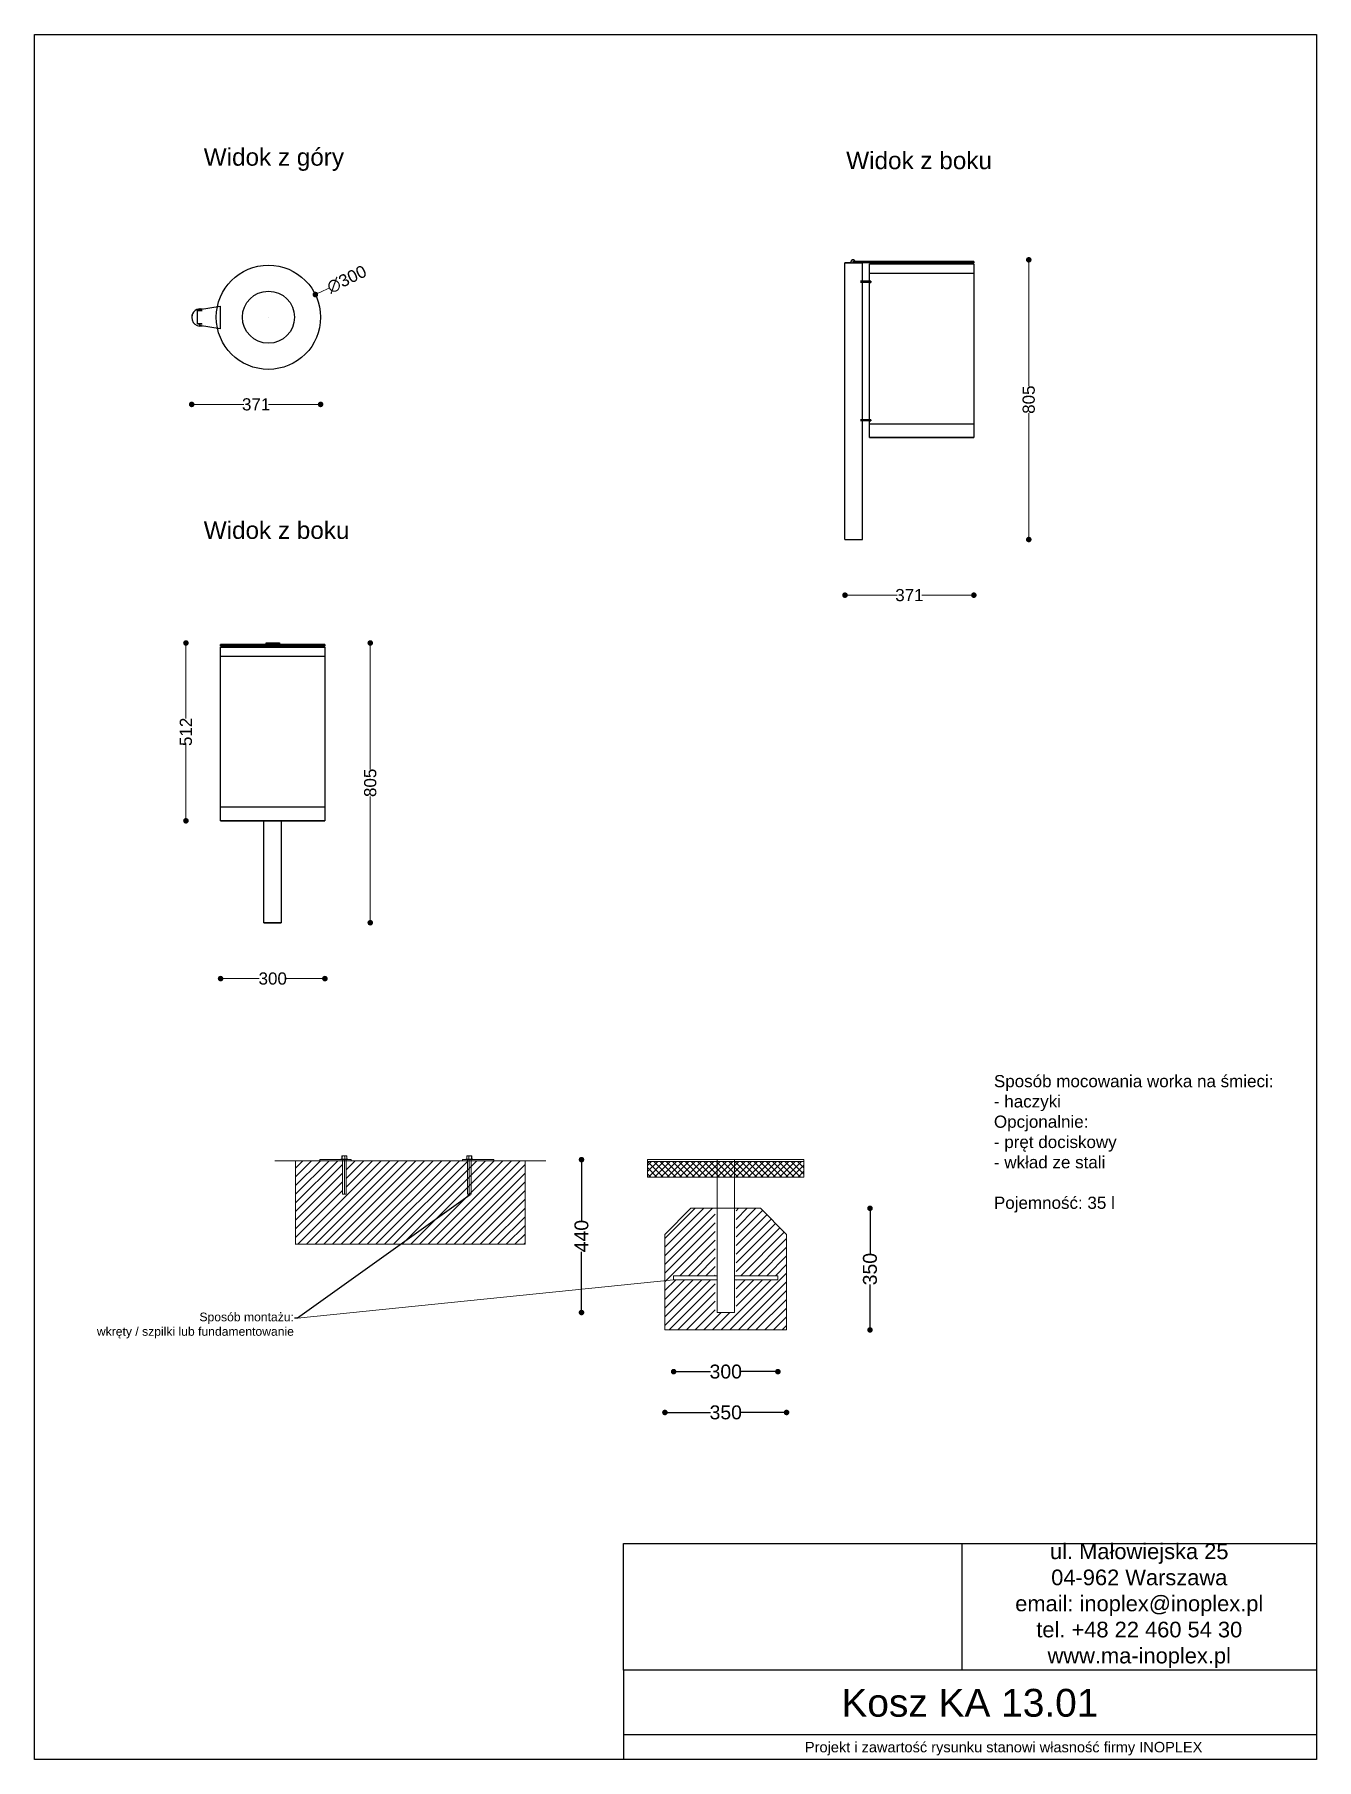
# Model space of a CAD drawing. Header units: millimetres. Extents: x 9731 to 13419, y 15947 to 20910.
import ezdxf
from ezdxf import colors
from ezdxf.entities.mleader import LeaderData, LeaderLine
from ezdxf.math import Vec2, Vec3

# ---------------------------------------------------------------- set-up
doc = ezdxf.new("R2010")
doc.units = ezdxf.units.MM
doc.header["$LTSCALE"] = 3
doc.layers.add('DomyÅ›lny', color=7, linetype='Continuous')
doc.layers.add('Krawędzie widoczneARTUR', color=7, linetype='Continuous', lineweight=50)
doc.layers.add('stal', color=7, linetype='Continuous', lineweight=20)
doc.styles.get("Standard").update_dxf_attribs({"font": 'arial.ttf'})
doc.dimstyles.new('MATEUSZ', dxfattribs={"dimtxt": 35, "dimasz": 16, "dimexe": 0.18, "dimexo": 0.0625, "dimgap": 0.09, "dimtad": 0, "dimdec": 0, "dimdsep": 46, "dimtxsty": 'Standard', "dimblk": 'DOT', "dimcen": 0.09, "dimse1": 1, "dimse2": 1, "dimadec": 0, "dimazin": 0, "dimtfac": 1, "dimtdec": 0, "dimtofl": 0, "dimtmove": 0, "dimatfit": 3, "dimfxl": 1, "dimtolj": 1, "dimtzin": 0, "dimlwd": 9, "dimlwe": 9, "dimarcsym": 0})
doc.dimstyles.get("Standard").update_dxf_attribs({"dimtxt": 0.18, "dimasz": 0.18, "dimexe": 0.18, "dimexo": 0.0625, "dimgap": 0.09, "dimtad": 0, "dimtih": 1, "dimtoh": 1, "dimdec": 4, "dimzin": 0, "dimdsep": 46, "dimtxsty": 'Standard', "dimcen": 0.09, "dimadec": 0, "dimazin": 0, "dimtfac": 1, "dimtdec": 4, "dimtofl": 0, "dimtmove": 0, "dimatfit": 3, "dimfxl": 1, "dimtolj": 1, "dimtzin": 0, "dimarcsym": 0})
picture_1 = doc.add_image_def('image1.png', size_in_pixel=(179, 67))

msp = doc.modelspace()

# ---------------------------------------------------------------- texts
for s, width, gutter_width, heights, insert, char_height, attachment_point in [('Widok z góry', 1167.306, 1, [0], (10217.8, 20583), 50, 1), ('Widok z boku', 1056.226, 1, [0], (12066.2, 20573), 50, 1), ('Widok z boku', 1056.226, 1, [0], (10217.8, 19509.1), 50, 1), ('Sposób mocowania worka na śmieci:\\P- haczyki\\POpcjonalnie:\\P- pręt dociskowy\\P- wkład ze stali\\P\\PPojemność: 35 l', 835.141, 1, [0], (12491.1, 17916.2), 35, 1), ('ul. Małowiejska 25\\P04-962 Warszawa\\Pemail: inoplex@inoplex.pl\\Ptel. +48 22 460 54 30\\Pwww.ma-inoplex.pl', 1019.877, 1, [432.7], (12909.2, 16388.8), 45, 5), ('Kosz KA 13.01', 1993.625, 1, [0], (12422, 16109.2), 80, 5), ('Projekt i zawartość rysunku stanowi własność firmy INOPLEX ', 1800.088, 12.5, [70.5], (12519.1, 15977.7), 30, 5)]:
    msp.add_mtext_dynamic_manual_height_columns(s, width=width, gutter_width=gutter_width, heights=heights, dxfattribs=dict(insert=insert, char_height=char_height, attachment_point=attachment_point))

# ---------------------------------------------------------------- blocks, each defined once
blk = doc.blocks.new('_Dot')
at = {"color": 0, "linetype": 'ByBlock', "lineweight": -2}
blk.add_line((-0.5, 0), (-1, 0), dxfattribs=at)
at = {"color": 0, "linetype": 'ByBlock', "const_width": 0.5}
blk.add_lwpolyline([(-0.25, 0, 1), (0.25, 0, 1)], format="xyb", close=True, dxfattribs=at)
blk = doc.blocks.new('*D12')
at = {"color": 0, "lineweight": -2, "transparency": 16777216}
for p, q in [((11560.6, 16945.2), (11675.4, 16945.2)), ((11878.6, 16945.2), (11763.8, 16945.2))]:
    blk.add_line(p, q, dxfattribs=at)
at = {"layer": 'Defpoints', "color": 0, "transparency": 16777216}
for p in [(11544.6, 17182.7), (11894.6, 17182.7), (11894.6, 16945.2)]:
    blk.add_point(p, dxfattribs=at)
at = {"color": 0, "lineweight": -2, "transparency": 16777216, "xscale": 16, "yscale": 16, "zscale": 16, "rotation": 180}
blk.add_blockref('_Dot', (11544.6, 16945.2), dxfattribs=at)
at = {"color": 0, "lineweight": -2, "transparency": 16777216, "xscale": 16, "yscale": 16, "zscale": 16}
blk.add_blockref('_Dot', (11894.6, 16945.2), dxfattribs=at)
at = {"color": 0, "lineweight": 15, "transparency": 16777216, "insert": (11719.6, 16945.2), "char_height": 40, "attachment_point": 5}
blk.add_mtext('\\A1;350', dxfattribs=at)
blk = doc.blocks.new('*D13')
at = {"color": 0, "lineweight": -2, "transparency": 16777216}
for p, q in [((12134.6, 17516.7), (12134.6, 17401.9)), ((12134.6, 17198.7), (12134.6, 17313.5))]:
    blk.add_line(p, q, dxfattribs=at)
at = {"layer": 'Defpoints', "color": 0, "transparency": 16777216}
for p in [(12134.6, 17532.7), (12134.6, 17532.7), (11894.6, 17182.7)]:
    blk.add_point(p, dxfattribs=at)
at = {"color": 0, "lineweight": -2, "transparency": 16777216, "xscale": 16, "yscale": 16, "zscale": 16}
for p, rotation in [((12134.6, 17532.7), 90), ((12134.6, 17182.7), 270)]:
    blk.add_blockref('_Dot', p, dxfattribs=dict(at, rotation=rotation))
at = {"color": 0, "lineweight": 15, "transparency": 16777216, "insert": (12134.6, 17357.7), "char_height": 40, "attachment_point": 5, "rotation": 90}
blk.add_mtext('\\A1;350', dxfattribs=at)
blk = doc.blocks.new('*D14')
at = {"color": 0, "lineweight": -2, "transparency": 16777216}
for p, q in [((11585.6, 17062.7), (11675.4, 17062.7)), ((11853.6, 17062.7), (11763.8, 17062.7))]:
    blk.add_line(p, q, dxfattribs=at)
at = {"layer": 'Defpoints', "color": 0, "transparency": 16777216}
for p in [(11569.6, 17338.7), (11869.6, 17338.7), (11869.6, 17062.7)]:
    blk.add_point(p, dxfattribs=at)
at = {"color": 0, "lineweight": -2, "transparency": 16777216, "xscale": 16, "yscale": 16, "zscale": 16, "rotation": 180}
blk.add_blockref('_Dot', (11569.6, 17062.7), dxfattribs=at)
at = {"color": 0, "lineweight": -2, "transparency": 16777216, "xscale": 16, "yscale": 16, "zscale": 16}
blk.add_blockref('_Dot', (11869.6, 17062.7), dxfattribs=at)
at = {"color": 0, "lineweight": 15, "transparency": 16777216, "insert": (11719.6, 17062.7), "char_height": 40, "attachment_point": 5}
blk.add_mtext('\\A1;300', dxfattribs=at)
blk = doc.blocks.new('*D15')
at = {"color": 0, "lineweight": -2, "transparency": 16777216}
for p, q in [((11304.6, 17656.7), (11304.6, 17497.7)), ((11304.6, 17248.7), (11304.6, 17407.7))]:
    blk.add_line(p, q, dxfattribs=at)
at = {"layer": 'Defpoints', "color": 0, "transparency": 16777216}
for p in [(11744.6, 17672.7), (11304.6, 17232.7), (11742.1, 17232.7)]:
    blk.add_point(p, dxfattribs=at)
at = {"color": 0, "lineweight": -2, "transparency": 16777216, "xscale": 16, "yscale": 16, "zscale": 16}
for p, rotation in [((11304.6, 17672.7), 90), ((11304.6, 17232.7), 270)]:
    blk.add_blockref('_Dot', p, dxfattribs=dict(at, rotation=rotation))
at = {"color": 0, "lineweight": 15, "transparency": 16777216, "insert": (11304.6, 17452.7), "char_height": 40, "attachment_point": 5, "rotation": 90}
blk.add_mtext('\\A1;440', dxfattribs=at)
blk = doc.blocks.new('*D30')
at = {"color": 0, "lineweight": 9, "transparency": 16777216}
for p, q in [((10199.2, 19846), (10333.2, 19846)), ((10538, 19846), (10403.9, 19846))]:
    blk.add_line(p, q, dxfattribs=at)
at = {"layer": 'Defpoints', "color": 0, "transparency": 16777216}
for p in [(10183.2, 20096.1), (10554, 20096.1), (10554, 19846)]:
    blk.add_point(p, dxfattribs=at)
at = {"color": 0, "lineweight": 9, "transparency": 16777216, "xscale": 16, "yscale": 16, "zscale": 16, "rotation": 180}
blk.add_blockref('_Dot', (10183.2, 19846), dxfattribs=at)
at = {"color": 0, "lineweight": 9, "transparency": 16777216, "xscale": 16, "yscale": 16, "zscale": 16}
blk.add_blockref('_Dot', (10554, 19846), dxfattribs=at)
at = {"color": 0, "transparency": 16777216, "insert": (10368.6, 19846), "char_height": 35, "attachment_point": 5}
blk.add_mtext('\\A1;371', dxfattribs=at)
blk = doc.blocks.new('*D31')
at = {"color": 0, "lineweight": 9, "transparency": 16777216}
for p, q in [((12078.6, 19297.1), (12212.6, 19297.1)), ((12417.4, 19297.1), (12283.3, 19297.1))]:
    blk.add_line(p, q, dxfattribs=at)
at = {"layer": 'Defpoints', "color": 0, "transparency": 16777216}
for p in [(12433.4, 19750.5), (12062.6, 19457.2), (12433.4, 19297.1)]:
    blk.add_point(p, dxfattribs=at)
at = {"color": 0, "lineweight": 9, "transparency": 16777216, "xscale": 16, "yscale": 16, "zscale": 16, "rotation": 180}
blk.add_blockref('_Dot', (12062.6, 19297.1), dxfattribs=at)
at = {"color": 0, "lineweight": 9, "transparency": 16777216, "xscale": 16, "yscale": 16, "zscale": 16}
blk.add_blockref('_Dot', (12433.4, 19297.1), dxfattribs=at)
at = {"color": 0, "transparency": 16777216, "insert": (12248, 19297.1), "char_height": 35, "attachment_point": 5}
blk.add_mtext('\\A1;371', dxfattribs=at)
blk = doc.blocks.new('*D32')
at = {"color": 0, "lineweight": 9, "transparency": 16777216}
for p, q in [((10696.9, 19143.5), (10696.9, 18795.9)), ((10696.9, 18370.5), (10696.9, 18718.1))]:
    blk.add_line(p, q, dxfattribs=at)
at = {"layer": 'Defpoints', "color": 0, "transparency": 16777216}
for p in [(10435.5, 19159.5), (10440.5, 18354.5), (10696.9, 18354.5)]:
    blk.add_point(p, dxfattribs=at)
at = {"color": 0, "lineweight": 9, "transparency": 16777216, "xscale": 16, "yscale": 16, "zscale": 16}
for p, rotation in [((10696.9, 19159.5), 90), ((10696.9, 18354.5), 270)]:
    blk.add_blockref('_Dot', p, dxfattribs=dict(at, rotation=rotation))
at = {"color": 0, "transparency": 16777216, "insert": (10696.9, 18757), "char_height": 35, "attachment_point": 5, "rotation": 90}
blk.add_mtext('\\A1;805', dxfattribs=at)
blk = doc.blocks.new('*D33')
at = {"color": 0, "lineweight": 9, "transparency": 16777216}
for p, q in [((10166.6, 19143.5), (10166.6, 18942.2)), ((10166.6, 18663.8), (10166.6, 18865.1))]:
    blk.add_line(p, q, dxfattribs=at)
at = {"layer": 'Defpoints', "color": 0, "transparency": 16777216}
for p in [(10397.3, 19159.5), (10166.6, 18647.8), (10266.4, 18647.8)]:
    blk.add_point(p, dxfattribs=at)
at = {"color": 0, "lineweight": 9, "transparency": 16777216, "xscale": 16, "yscale": 16, "zscale": 16}
for p, rotation in [((10166.6, 19159.5), 90), ((10166.6, 18647.8), 270)]:
    blk.add_blockref('_Dot', p, dxfattribs=dict(at, rotation=rotation))
at = {"color": 0, "transparency": 16777216, "insert": (10166.6, 18903.7), "char_height": 35, "attachment_point": 5, "rotation": 90}
blk.add_mtext('\\A1;512', dxfattribs=at)
blk = doc.blocks.new('*D34')
at = {"color": 0, "lineweight": 9, "transparency": 16777216}
for p, q in [((12591.3, 20246.1), (12591.3, 19898.6)), ((12591.3, 19473.2), (12591.3, 19820.8))]:
    blk.add_line(p, q, dxfattribs=at)
at = {"layer": 'Defpoints', "color": 0, "transparency": 16777216}
for p in [(12085.9, 20262.1), (12112.6, 19457.2), (12591.3, 19457.2)]:
    blk.add_point(p, dxfattribs=at)
at = {"color": 0, "lineweight": 9, "transparency": 16777216, "xscale": 16, "yscale": 16, "zscale": 16}
for p, rotation in [((12591.3, 20262.1), 90), ((12591.3, 19457.2), 270)]:
    blk.add_blockref('_Dot', p, dxfattribs=dict(at, rotation=rotation))
at = {"color": 0, "transparency": 16777216, "insert": (12591.3, 19859.7), "char_height": 35, "attachment_point": 5, "rotation": 90}
blk.add_mtext('\\A1;805', dxfattribs=at)
blk = doc.blocks.new('*D35')
at = {"color": 0, "lineweight": 9, "transparency": 16777216}
for p, q in [((10577.4, 20180.8), (10553.4, 20169.2)), ((10403.9, 20096.9), (10404.1, 20096.9)), ((10404, 20096.8), (10404, 20097))]:
    blk.add_line(p, q, dxfattribs=at)
at = {"layer": 'Defpoints', "color": 0, "transparency": 16777216}
for p in [(10539, 20162.2), (10269, 20031.5)]:
    blk.add_point(p, dxfattribs=at)
at = {"color": 0, "lineweight": 9, "transparency": 16777216, "xscale": 16, "yscale": 16, "zscale": 16, "rotation": 205.823811737948}
blk.add_blockref('_Dot', (10539, 20162.2), dxfattribs=at)
at = {"color": 0, "transparency": 16777216, "insert": (10629.3, 20205.9), "char_height": 35, "attachment_point": 5, "rotation": 25.8238}
blk.add_mtext('\\A1;∅300', dxfattribs=at)
blk = doc.blocks.new('*D36')
at = {"color": 0, "lineweight": 9, "transparency": 16777216}
for p, q in [((10282.3, 18193.7), (10377.6, 18193.7)), ((10550.3, 18193.7), (10455, 18193.7))]:
    blk.add_line(p, q, dxfattribs=at)
at = {"layer": 'Defpoints', "color": 0, "transparency": 16777216}
for p in [(10266.3, 18647.8), (10566.3, 18647.8), (10566.3, 18193.7)]:
    blk.add_point(p, dxfattribs=at)
at = {"color": 0, "lineweight": 9, "transparency": 16777216, "xscale": 16, "yscale": 16, "zscale": 16, "rotation": 180}
blk.add_blockref('_Dot', (10266.3, 18193.7), dxfattribs=at)
at = {"color": 0, "lineweight": 9, "transparency": 16777216, "xscale": 16, "yscale": 16, "zscale": 16}
blk.add_blockref('_Dot', (10566.3, 18193.7), dxfattribs=at)
at = {"color": 0, "transparency": 16777216, "insert": (10416.3, 18193.7), "char_height": 35, "attachment_point": 5}
blk.add_mtext('\\A1;300', dxfattribs=at)

# ---------------------------------------------------------------- dimensions: what is measured, and where the dimension line sits
dim = msp.add_diameter_dim_2p(p1=(10269, 20031.5), p2=(10539, 20162.2), dimstyle='MATEUSZ')
dim.commit()
dim.dimension.update_dxf_attribs({"geometry": '*D35', "text_midpoint": (10629.3, 20205.9), "dimtype": 163})
for base, p1, p2, picture, middle in [((12591.3, 19457.2), (12085.9, 20262.1), (12112.6, 19457.2), '*D34', (12591.3, 19859.7)), ((10166.6, 18647.8), (10397.3, 19159.5), (10266.4, 18647.8), '*D33', (10166.6, 18903.7)), ((10696.9, 18354.5), (10435.5, 19159.5), (10440.5, 18354.5), '*D32', (10696.9, 18757))]:
    dim = msp.add_linear_dim(base=base, p1=p1, p2=p2, angle=90, dimstyle='MATEUSZ')
    dim.commit()
    dim.dimension.update_dxf_attribs({"geometry": picture, "text_midpoint": middle})
for base, p1, p2, picture, middle in [((10554, 19846), (10183.2, 20096.1), (10554, 20096.1), '*D30', (10368.6, 19846)), ((12433.4, 19297.1), (12062.6, 19457.2), (12433.4, 19750.5), '*D31', (12248, 19297.1)), ((10566.3, 18193.7), (10266.3, 18647.8), (10566.3, 18647.8), '*D36', (10416.3, 18193.7))]:
    dim = msp.add_linear_dim(base=base, p1=p1, p2=p2, dimstyle='MATEUSZ')
    dim.commit()
    dim.dimension.update_dxf_attribs({"geometry": picture, "text_midpoint": middle})
at = {"lineweight": 15}
for base, p1, p2, picture, middle in [((11304.6, 17232.7), (11744.6, 17672.7), (11742.1, 17232.7), '*D15', (11304.6, 17452.7)), ((12134.6, 17532.7), (11894.6, 17182.7), (12134.6, 17532.7), '*D13', (12134.6, 17357.7))]:
    dim = msp.add_linear_dim(base=base, p1=p1, p2=p2, angle=90, dimstyle='Standard', override={"dimtxt": 40, "dimasz": 16, "dimtih": 0, "dimtoh": 0, "dimdec": 0, "dimblk": 'Dot', "dimse1": 1, "dimse2": 1, "dimtdec": 0}, dxfattribs=at)
    dim.commit()
    dim.dimension.update_dxf_attribs({"geometry": picture, "text_midpoint": middle})
for base, p1, p2, picture, middle in [((11869.6, 17062.7), (11569.6, 17338.7), (11869.6, 17338.7), '*D14', (11719.6, 17062.7)), ((11894.6, 16945.2), (11544.6, 17182.7), (11894.6, 17182.7), '*D12', (11719.6, 16945.2))]:
    dim = msp.add_linear_dim(base=base, p1=p1, p2=p2, dimstyle='Standard', override={"dimtxt": 40, "dimasz": 16, "dimtih": 0, "dimtoh": 0, "dimdec": 0, "dimblk": 'Dot', "dimse1": 1, "dimse2": 1, "dimtdec": 0}, dxfattribs=at)
    dim.commit()
    dim.dimension.update_dxf_attribs({"geometry": picture, "text_midpoint": middle})

# ---------------------------------------------------------------- hatches: boundary and pattern name
at = {"lineweight": 9}
h = msp.add_hatch(dxfattribs=at)
h.set_pattern_fill('JIS_WOOD', color=256, scale=25)
h.set_pattern_definition([(45, (8040.264, 15706.7), (-12.5, 12.5), [])])
h.paths.add_polyline_path([(10996.8, 17669.7), (10982.1, 17669.7), (10642.1, 17669.7), (10627.4, 17669.7), (10627.4, 17573.6), (10617.1, 17573.7), (10617.1, 17669.7), (10562.1, 17669.7), (10482.1, 17669.7), (10482.1, 17429.7), (11142.1, 17429.7), (11142.1, 17669.7), (11062.1, 17669.7), (11007.1, 17669.7), (11007.1, 17669.7), (10996.8, 17669.7)])
h = msp.add_hatch(dxfattribs=at)
h.set_pattern_fill('ANSI37', color=256, scale=4)
h.set_pattern_definition([(45, (9605.486, 15515.72), (-8.980256, 8.980256), []), (135, (9605.486, 15515.72), (-8.980256, -8.980256), [])])
h.paths.add_polyline_path([(11694.6, 17667.7), (11494.6, 17667.7), (11494.6, 17622.7), (11694.6, 17622.7)])
h.paths.add_polyline_path([(11744.6, 17667.7), (11694.6, 17667.7), (11694.6, 17622.7), (11744.6, 17622.7)])
h.paths.add_polyline_path([(11944.6, 17667.7), (11744.6, 17667.7), (11744.6, 17622.7), (11944.6, 17622.7)])
h = msp.add_hatch(dxfattribs=at)
h.set_pattern_fill('JIS_WOOD', color=256, scale=25)
h.set_pattern_definition([(45, (-5299.426, 5101.695), (-12.5, 12.5), [])])
h.paths.add_polyline_path([(11689.6, 17532.7), (11619.6, 17532.7), (11544.6, 17457.7), (11544.6, 17182.7), (11744.6, 17182.7), (11894.6, 17182.7), (11894.6, 17457.7), (11819.6, 17532.7), (11749.6, 17532.7), (11749.6, 17338.7), (11869.6, 17338.7), (11869.6, 17326.7), (11749.6, 17326.7), (11749.6, 17232.7), (11689.6, 17232.7), (11689.6, 17326.7), (11569.6, 17326.7), (11569.6, 17338.7), (11689.6, 17338.7)])

# ---------------------------------------------------------------- linework, layer by layer
for p, q in [((10602.1, 17672.7), (10552.1, 17672.7)), ((10552.1, 17672.7), (10552.1, 17669.7)), ((10562.1, 17672.7), (10602.1, 17672.7)), ((10562.1, 17672.7), (10642.1, 17672.7)), ((10642.1, 17672.7), (10642.1, 17669.7)), ((10642.1, 17672.7), (10642.1, 17669.7)), ((11002.1, 17672.7), (10962.1, 17672.7)), ((10962.1, 17672.7), (10962.1, 17669.7)), ((11052.1, 17672.7), (10972.1, 17672.7)), ((11042.1, 17672.7), (10992.1, 17672.7)), ((11012.1, 17672.7), (11052.1, 17672.7)), ((11052.1, 17669.7), (11052.1, 17672.7)), ((11694.6, 17672.7), (11494.6, 17672.7)), ((11494.6, 17672.7), (11494.6, 17622.7)), ((11494.6, 17672.7), (11494.6, 17667.7)), ((11749.6, 17672.7), (11689.6, 17672.7)), ((11744.6, 17672.7), (11694.6, 17672.7)), ((11694.6, 17672.7), (11744.6, 17672.7)), ((11694.6, 17672.7), (11694.6, 17232.7)), ((11744.6, 17672.7), (11944.6, 17672.7)), ((11744.6, 17672.7), (11744.6, 17232.7)), ((11944.6, 17672.7), (11944.6, 17622.7)), ((10562.1, 17669.7), (10422.1, 17669.7)), ((10562.1, 17669.7), (10482.1, 17669.7)), ((10482.1, 17669.7), (10482.1, 17429.7)), ((10642.1, 17669.7), (10562.1, 17669.7)), ((10642.1, 17669.7), (10982.1, 17669.7)), ((10972.1, 17669.7), (11052.1, 17669.7)), ((11052.1, 17669.7), (11202.1, 17669.7)), ((11062.1, 17669.7), (11142.1, 17669.7)), ((11142.1, 17669.7), (11142.1, 17429.7)), ((11494.6, 17667.7), (11944.6, 17667.7)), ((11494.6, 17622.7), (11944.6, 17622.7)), ((11544.6, 17457.7), (11619.6, 17532.7)), ((11819.6, 17532.7), (11619.6, 17532.7)), ((11894.6, 17457.7), (11819.6, 17532.7)), ((10481, 17429.7), (11142.1, 17429.7)), ((11544.6, 17457.7), (11544.6, 17182.7)), ((11894.6, 17182.7), (11894.6, 17457.7)), ((11544.6, 17182.7), (11744.6, 17182.7)), ((11744.6, 17182.7), (11894.6, 17182.7))]:
    msp.add_line(p, q, dxfattribs=at)
at = {"lineweight": 15}
msp.add_line((10487.2, 17216.4), (11569.6, 17326.7), dxfattribs=at)
for p, q in [((11425.2, 16203.7), (11425.2, 16568.3)), ((11619, 16568.3), (13419.1, 16568.3)), ((13419.1, 16568.3), (13419.1, 16203.7)), ((11425.2, 16203.7), (11425.2, 15946.6)), ((13419.1, 16203.7), (11619, 16203.7)), ((13418.8, 16017.1), (11425.2, 16017.1))]:
    msp.add_line(p, q)
msp.add_lwpolyline([(9730.9, 20910.5), (13419.1, 20910.5), (13419.1, 15946.6), (9730.9, 15946.6)], close=True)
at = {"layer": 'DomyÅ›lny'}
for p, q in [((12062.6, 19457.2), (12062.6, 20253.5)), ((12144, 20257.5), (12085, 20257.5)), ((12085, 20257.5), (12085, 20253.5)), ((12144, 20253.5), (12085, 20253.5)), ((12112.6, 20200.2), (12112.6, 20253.5)), ((12433.4, 20257.5), (12433.4, 20253.5)), ((12133.4, 20224), (12133.4, 20250.5)), ((12133.4, 20200.2), (12133.4, 20224)), ((12433.4, 20250.5), (12433.4, 20224)), ((12433.4, 20224), (12433.4, 19790.4)), ((12137.2, 20200.2), (12107.3, 20200.2)), ((12137.2, 20197.2), (12107.3, 20197.2)), ((12112.6, 19802), (12112.6, 20197.2)), ((12133.4, 19802), (12133.4, 20197.2)), ((12137.2, 20200.2), (12137.2, 20197.2)), ((12137.2, 20200.2), (12137.2, 20197.2)), ((10200.1, 20077.9), (10200.1, 20116.1)), ((10205.6, 20119.1), (10264.6, 20128.6)), ((10205.6, 20119.1), (10205.6, 20116.1)), ((10254.5, 20126.9), (10254.8, 20127)), ((10254.8, 20127.1), (10257.4, 20128.6)), ((10264.6, 20128.6), (10264.6, 20063.5)), ((10205.6, 20077.9), (10205.6, 20073)), ((10264.6, 20063.5), (10205.6, 20073)), ((10257.8, 20063.3), (10254.5, 20065.3)), ((12137.2, 19802), (12107.3, 19802)), ((12137.2, 19799), (12107.3, 19799)), ((12112.6, 19457.2), (12112.6, 19799)), ((12133.4, 19790.4), (12133.4, 19799)), ((12133.4, 19750.5), (12133.4, 19790.4)), ((12137.2, 19802), (12137.2, 19799)), ((12433.4, 19790.4), (12433.4, 19750.5)), ((10266.3, 19150.8), (10266.3, 19154.8)), ((10266.3, 19121.3), (10266.3, 19147.8)), ((10266.3, 18687.7), (10266.3, 19121.3)), ((10390.5, 19147.8), (10390.5, 19150.8)), ((10397.3, 19159.5), (10435.5, 19159.5)), ((10440.5, 19150.8), (10440.5, 19147.8)), ((10566.3, 19154.8), (10566.3, 19150.8)), ((10566.3, 19147.8), (10566.3, 19121.3)), ((10566.3, 19121.3), (10566.3, 18687.7)), ((10266.3, 18647.8), (10266.3, 18687.7)), ((10566.3, 18687.7), (10566.3, 18647.8)), ((10390.5, 18354.5), (10390.5, 18647.8)), ((10440.5, 18647.8), (10440.5, 18354.5))]:
    msp.add_line(p, q, dxfattribs=at)
for points in [[(12079.9, 20253.5, 0), (12062.8, 20253.5, 0), (12062.6, 20253.5, 0), (12062.6, 20253.5, 0), (12062.6, 20253.5, 0), (12062.6, 20253.5, 0), (12062.6, 20253.5, 0), (12062.6, 20253.5, 0), (12062.6, 20253.5, 0), (12062.6, 20253.5, 0), (12062.6, 20253.5, 0), (12062.6, 20253.5, 0), (12062.6, 20253.5, 0), (12062.6, 20253.5, 0), (12062.6, 20253.5, 0), (12062.6, 20253.5, 0), (12062.6, 20253.5, 0), (12062.6, 20253.5, 0), (12062.6, 20253.5, 0), (12062.6, 20253.5, 0), (12062.6, 20253.5, 0), (12062.7, 20253.5, 0), (12062.9, 20253.5, 0), (12064, 20253.5, 0), (12076, 20253.5, 0), (12112.6, 20253.5, 0)], [(12133.4, 20224, 0), (12133.4, 20224, 0), (12133.4, 20224, 0), (12133.4, 20224, 0), (12133.4, 20224, 0), (12133.4, 20224, 0), (12133.4, 20224, 0), (12133.4, 20224, 0), (12133.4, 20224, 0), (12133.4, 20224, 0), (12133.4, 20224, 0), (12133.4, 20224, 0), (12133.6, 20224, 0), (12135.2, 20224, 0), (12143.1, 20224, 0), (12218.6, 20224, 0), (12395.6, 20224, 0)], [(12133.4, 20224, 0), (12133.4, 20224, 0), (12133.4, 20224, 0), (12133.4, 20224, 0), (12133.4, 20224, 0), (12133.4, 20224, 0), (12133.4, 20224, 0), (12133.4, 20224, 0), (12133.4, 20224, 0), (12133.4, 20224, 0), (12133.4, 20224, 0), (12133.4, 20224, 0), (12133.6, 20224, 0), (12135.2, 20224, 0), (12143.1, 20224, 0), (12218.6, 20224, 0), (12395.6, 20224, 0)], [(12395.6, 20224, 0), (12422.8, 20224, 0), (12430.7, 20224, 0), (12432.7, 20224, 0), (12433.2, 20224, 0), (12433.3, 20224, 0), (12433.4, 20224, 0), (12433.4, 20224, 0), (12433.4, 20224, 0), (12433.4, 20224, 0), (12433.4, 20224, 0), (12433.4, 20224, 0), (12433.4, 20224, 0), (12433.4, 20224, 0), (12433.4, 20224, 0), (12433.4, 20224, 0), (12433.4, 20224, 0), (12433.4, 20224, 0), (12433.4, 20224, 0)], [(12395.6, 20224, 0), (12422.8, 20224, 0), (12430.7, 20224, 0), (12432.7, 20224, 0), (12433.2, 20224, 0), (12433.3, 20224, 0), (12433.4, 20224, 0), (12433.4, 20224, 0), (12433.4, 20224, 0), (12433.4, 20224, 0), (12433.4, 20224, 0), (12433.4, 20224, 0), (12433.4, 20224, 0), (12433.4, 20224, 0), (12433.4, 20224, 0), (12433.4, 20224, 0), (12433.4, 20224, 0), (12433.4, 20224, 0), (12433.4, 20224, 0)], [(12133.4, 20200.2, 0), (12133.4, 20200.2, 0), (12133.4, 20200.2, 0), (12133.4, 20200.2, 0), (12133.4, 20200.2, 0), (12133.4, 20200.2, 0), (12133.4, 20200.2, 0), (12133.4, 20200.2, 0), (12133.4, 20200.2, 0), (12133.4, 20200.2, 0), (12133.4, 20200.2, 0), (12133.4, 20200.2, 0), (12133.4, 20200.2, 0), (12133.4, 20200.2, 0), (12133.4, 20200.2, 0), (12133.5, 20200.2, 0), (12133.8, 20200.2, 0), (12135, 20200.2, 0), (12137.2, 20200.2, 0)], [(12133.4, 20200.2, 0), (12133.4, 20200.2, 0), (12133.4, 20200.2, 0), (12133.4, 20200.2, 0), (12133.4, 20200.2, 0), (12133.4, 20200.2, 0), (12133.4, 20200.2, 0), (12133.4, 20200.2, 0), (12133.4, 20200.2, 0), (12133.4, 20200.2, 0), (12133.4, 20200.2, 0), (12133.4, 20200.2, 0), (12133.4, 20200.2, 0), (12133.4, 20200.2, 0), (12133.4, 20200.2, 0), (12133.5, 20200.2, 0), (12133.8, 20200.2, 0), (12135, 20200.2, 0), (12137.2, 20200.2, 0)], [(12133.4, 20197.2, 0), (12133.4, 20197.2, 0), (12133.4, 20197.2, 0), (12133.4, 20197.2, 0), (12133.4, 20197.2, 0), (12133.4, 20197.2, 0), (12133.4, 20197.2, 0), (12133.4, 20197.2, 0), (12133.4, 20197.2, 0), (12133.4, 20197.2, 0), (12133.4, 20197.2, 0), (12133.4, 20197.2, 0), (12133.4, 20197.2, 0), (12133.4, 20197.2, 0), (12133.5, 20197.2, 0), (12133.8, 20197.2, 0), (12135, 20197.2, 0), (12137.2, 20197.2, 0)], [(12133.4, 20197.2, 0), (12133.4, 20197.2, 0), (12133.4, 20197.2, 0), (12133.4, 20197.2, 0), (12133.4, 20197.2, 0), (12133.4, 20197.2, 0), (12133.4, 20197.2, 0), (12133.4, 20197.2, 0), (12133.4, 20197.2, 0), (12133.4, 20197.2, 0), (12133.4, 20197.2, 0), (12133.4, 20197.2, 0), (12133.4, 20197.2, 0), (12133.4, 20197.2, 0), (12133.5, 20197.2, 0), (12133.8, 20197.2, 0), (12135, 20197.2, 0), (12137.2, 20197.2, 0)], [(10212.7, 20116.1, 0), (10211.5, 20116.1, 0), (10202.9, 20116.1, 0), (10200.2, 20116.1, 0), (10200.1, 20116.1, 0), (10200.1, 20116.1, 0), (10200.1, 20116.1, 0), (10200.1, 20116.1, 0), (10200.1, 20116.1, 0), (10200.1, 20116.1, 0), (10200.1, 20116.1, 0), (10200.1, 20116.1, 0), (10200.1, 20116.1, 0), (10200.1, 20116.1, 0), (10200.1, 20116.1, 0), (10200.1, 20116.1, 0), (10200.1, 20116.1, 0), (10200.1, 20116.1, 0), (10200.1, 20116.1, 0), (10200.1, 20116.1, 0), (10200.1, 20116.1, 0), (10200.1, 20116.1, 0), (10200.3, 20116.1, 0), (10200.8, 20116.1, 0), (10213, 20116.1, 0)], [(10212.7, 20077.9, 0), (10211.5, 20077.9, 0), (10202.9, 20077.9, 0), (10200.2, 20077.9, 0), (10200.1, 20077.9, 0), (10200.1, 20077.9, 0), (10200.1, 20077.9, 0), (10200.1, 20077.9, 0), (10200.1, 20077.9, 0), (10200.1, 20077.9, 0), (10200.1, 20077.9, 0), (10200.1, 20077.9, 0), (10200.1, 20077.9, 0), (10200.1, 20077.9, 0), (10200.1, 20077.9, 0), (10200.1, 20077.9, 0), (10200.1, 20077.9, 0), (10200.1, 20077.9, 0), (10200.1, 20077.9, 0), (10200.1, 20077.9, 0), (10200.1, 20077.9, 0), (10200.1, 20077.9, 0), (10200.3, 20077.9, 0), (10200.8, 20077.9, 0), (10213, 20077.9, 0)], [(12133.4, 19802, 0), (12133.4, 19802, 0), (12133.4, 19802, 0), (12133.4, 19802, 0), (12133.4, 19802, 0), (12133.4, 19802, 0), (12133.4, 19802, 0), (12133.4, 19802, 0), (12133.4, 19802, 0), (12133.4, 19802, 0), (12133.4, 19802, 0), (12133.4, 19802, 0), (12133.4, 19802, 0), (12133.4, 19802, 0), (12133.4, 19802, 0), (12133.5, 19802, 0), (12133.8, 19802, 0), (12135, 19802, 0), (12137.2, 19802, 0)], [(12133.4, 19799, 0), (12133.4, 19799, 0), (12133.4, 19799, 0), (12133.4, 19799, 0), (12133.4, 19799, 0), (12133.4, 19799, 0), (12133.4, 19799, 0), (12133.4, 19799, 0), (12133.4, 19799, 0), (12133.4, 19799, 0), (12133.4, 19799, 0), (12133.4, 19799, 0), (12133.4, 19799, 0), (12133.4, 19799, 0), (12133.5, 19799, 0), (12133.8, 19799, 0), (12135, 19799, 0), (12137.2, 19799, 0)], [(12133.4, 19790.4, 0), (12133.4, 19790.4, 0), (12133.4, 19790.4, 0), (12133.4, 19790.4, 0), (12133.4, 19790.4, 0), (12133.4, 19790.4, 0), (12133.4, 19790.4, 0), (12133.4, 19790.4, 0), (12133.4, 19790.4, 0), (12133.4, 19790.4, 0), (12133.4, 19790.4, 0), (12133.4, 19790.4, 0), (12133.6, 19790.4, 0), (12135.2, 19790.4, 0), (12143.1, 19790.4, 0), (12218.6, 19790.4, 0), (12395.6, 19790.4, 0)], [(12133.4, 19790.4, 0), (12133.4, 19790.4, 0), (12133.4, 19790.4, 0), (12133.4, 19790.4, 0), (12133.4, 19790.4, 0), (12133.4, 19790.4, 0), (12133.4, 19790.4, 0), (12133.4, 19790.4, 0), (12133.4, 19790.4, 0), (12133.4, 19790.4, 0), (12133.4, 19790.4, 0), (12133.4, 19790.4, 0), (12133.6, 19790.4, 0), (12135.2, 19790.4, 0), (12143.1, 19790.4, 0), (12218.6, 19790.4, 0), (12395.6, 19790.4, 0)], [(12395.6, 19790.4, 0), (12422.8, 19790.4, 0), (12430.7, 19790.4, 0), (12432.7, 19790.4, 0), (12433.2, 19790.4, 0), (12433.3, 19790.4, 0), (12433.4, 19790.4, 0), (12433.4, 19790.4, 0), (12433.4, 19790.4, 0), (12433.4, 19790.4, 0), (12433.4, 19790.4, 0), (12433.4, 19790.4, 0), (12433.4, 19790.4, 0), (12433.4, 19790.4, 0), (12433.4, 19790.4, 0), (12433.4, 19790.4, 0), (12433.4, 19790.4, 0), (12433.4, 19790.4, 0), (12433.4, 19790.4, 0)], [(12395.6, 19790.4, 0), (12422.8, 19790.4, 0), (12430.7, 19790.4, 0), (12432.7, 19790.4, 0), (12433.2, 19790.4, 0), (12433.3, 19790.4, 0), (12433.4, 19790.4, 0), (12433.4, 19790.4, 0), (12433.4, 19790.4, 0), (12433.4, 19790.4, 0), (12433.4, 19790.4, 0), (12433.4, 19790.4, 0), (12433.4, 19790.4, 0), (12433.4, 19790.4, 0), (12433.4, 19790.4, 0), (12433.4, 19790.4, 0), (12433.4, 19790.4, 0), (12433.4, 19790.4, 0), (12433.4, 19790.4, 0)], [(12062.6, 19457.2, 0), (12062.6, 19457.2, 0), (12062.6, 19457.2, 0), (12062.6, 19457.2, 0), (12062.6, 19457.2, 0), (12062.6, 19457.2, 0), (12062.6, 19457.2, 0), (12062.6, 19457.2, 0), (12062.6, 19457.2, 0), (12062.6, 19457.2, 0), (12062.6, 19457.2, 0), (12062.6, 19457.2, 0), (12062.6, 19457.2, 0), (12062.8, 19457.2, 0), (12063.3, 19457.2, 0), (12065.7, 19457.2, 0), (12112.6, 19457.2, 0)], [(10266.3, 19121.3, 0), (10266.3, 19121.3, 0), (10266.3, 19121.3, 0), (10266.3, 19121.3, 0), (10266.3, 19121.3, 0), (10266.3, 19121.3, 0), (10266.3, 19121.3, 0), (10266.3, 19121.3, 0), (10266.3, 19121.3, 0), (10266.3, 19121.3, 0), (10266.3, 19121.3, 0), (10266.3, 19121.3, 0), (10266.3, 19121.3, 0), (10266.4, 19121.3, 0), (10267.2, 19121.3, 0), (10271.1, 19121.3, 0), (10316.8, 19121.3, 0)], [(10266.3, 19121.3, 0), (10266.3, 19121.3, 0), (10266.3, 19121.3, 0), (10266.3, 19121.3, 0), (10266.3, 19121.3, 0), (10266.3, 19121.3, 0), (10266.3, 19121.3, 0), (10266.3, 19121.3, 0), (10266.3, 19121.3, 0), (10266.3, 19121.3, 0), (10266.3, 19121.3, 0), (10266.3, 19121.3, 0), (10266.3, 19121.3, 0), (10266.4, 19121.3, 0), (10267.2, 19121.3, 0), (10271.1, 19121.3, 0), (10316.8, 19121.3, 0)], [(10316.8, 19121.3, 0), (10480.1, 19121.3, 0), (10541.5, 19121.3, 0), (10559.6, 19121.3, 0), (10564.6, 19121.3, 0), (10565.8, 19121.3, 0), (10566.2, 19121.3, 0), (10566.3, 19121.3, 0), (10566.3, 19121.3, 0)], [(10316.8, 19121.3, 0), (10480.1, 19121.3, 0), (10541.5, 19121.3, 0), (10559.6, 19121.3, 0), (10564.6, 19121.3, 0), (10565.8, 19121.3, 0), (10566.2, 19121.3, 0), (10566.3, 19121.3, 0), (10566.3, 19121.3, 0), (10566.3, 19121.3, 0), (10566.3, 19121.3, 0), (10566.3, 19121.3, 0), (10566.3, 19121.3, 0), (10566.3, 19121.3, 0), (10566.3, 19121.3, 0), (10566.3, 19121.3, 0), (10566.3, 19121.3, 0), (10566.3, 19121.3, 0), (10566.3, 19121.3, 0)], [(10266.3, 18687.7, 0), (10266.3, 18687.7, 0), (10266.3, 18687.7, 0), (10266.3, 18687.7, 0), (10266.3, 18687.7, 0), (10266.3, 18687.7, 0), (10266.3, 18687.7, 0), (10266.3, 18687.7, 0), (10266.3, 18687.7, 0), (10266.3, 18687.7, 0), (10266.3, 18687.7, 0), (10266.3, 18687.7, 0), (10266.3, 18687.7, 0), (10266.4, 18687.7, 0), (10267.2, 18687.7, 0), (10271.1, 18687.7, 0), (10316.8, 18687.7, 0)], [(10266.3, 18687.7, 0), (10266.3, 18687.7, 0), (10266.3, 18687.7, 0), (10266.3, 18687.7, 0), (10266.3, 18687.7, 0), (10266.3, 18687.7, 0), (10266.3, 18687.7, 0), (10266.3, 18687.7, 0), (10266.3, 18687.7, 0), (10266.3, 18687.7, 0), (10266.3, 18687.7, 0), (10266.3, 18687.7, 0), (10266.3, 18687.7, 0), (10266.4, 18687.7, 0), (10267.2, 18687.7, 0), (10271.1, 18687.7, 0), (10316.8, 18687.7, 0)], [(10316.8, 18687.7, 0), (10480.1, 18687.7, 0), (10541.5, 18687.7, 0), (10559.6, 18687.7, 0), (10564.6, 18687.7, 0), (10565.8, 18687.7, 0), (10566.2, 18687.7, 0), (10566.3, 18687.7, 0), (10566.3, 18687.7, 0)], [(10316.8, 18687.7, 0), (10480.1, 18687.7, 0), (10541.5, 18687.7, 0), (10559.6, 18687.7, 0), (10564.6, 18687.7, 0), (10565.8, 18687.7, 0), (10566.2, 18687.7, 0), (10566.3, 18687.7, 0), (10566.3, 18687.7, 0), (10566.3, 18687.7, 0), (10566.3, 18687.7, 0), (10566.3, 18687.7, 0), (10566.3, 18687.7, 0), (10566.3, 18687.7, 0), (10566.3, 18687.7, 0), (10566.3, 18687.7, 0), (10566.3, 18687.7, 0), (10566.3, 18687.7, 0), (10566.3, 18687.7, 0)]]:
    msp.add_polyline3d(points, dxfattribs=at)
for points in [[(12395.6, 20257.5, 0), (12424.4, 20257.5, 0), (12431.8, 20257.5, 0), (12433.2, 20257.5, 0), (12433.4, 20257.5, 0), (12433.4, 20257.5, 0), (12433.4, 20257.5, 0), (12433.4, 20257.5, 0), (12433.4, 20257.5, 0), (12433.4, 20257.5, 0), (12433.4, 20257.5, 0), (12433.4, 20257.5, 0), (12433.4, 20257.5, 0), (12433.4, 20257.5, 0), (12433.4, 20257.5, 0), (12433.4, 20257.5, 0), (12433.4, 20257.5, 0), (12433.4, 20257.5, 0), (12433.4, 20257.5, 0), (12433.3, 20257.5, 0), (12433, 20257.5, 0), (12430.3, 20257.5, 0), (12417.2, 20257.5, 0), (12162.8, 20257.5, 0), (12138.5, 20257.5, 0), (12133.7, 20257.5, 0), (12133.4, 20257.5, 0), (12133.4, 20257.5, 0), (12133.4, 20257.5, 0), (12133.4, 20257.5, 0), (12133.4, 20257.5, 0), (12133.4, 20257.5, 0), (12133.4, 20257.5, 0), (12133.4, 20257.5, 0), (12133.4, 20257.5, 0), (12133.4, 20257.5, 0), (12133.4, 20257.5, 0), (12133.4, 20257.5, 0), (12133.4, 20257.5, 0), (12133.5, 20257.5, 0), (12134.2, 20257.5, 0), (12137.6, 20257.5, 0), (12173.8, 20257.5, 0)], [(12395.6, 20253.5, 0), (12424.4, 20253.5, 0), (12431.8, 20253.5, 0), (12433.2, 20253.5, 0), (12433.4, 20253.5, 0), (12433.4, 20253.5, 0), (12433.4, 20253.5, 0), (12433.4, 20253.5, 0), (12433.4, 20253.5, 0), (12433.4, 20253.5, 0), (12433.4, 20253.5, 0), (12433.4, 20253.5, 0), (12433.4, 20253.5, 0), (12433.4, 20253.5, 0), (12433.4, 20253.5, 0), (12433.4, 20253.5, 0), (12433.4, 20253.5, 0), (12433.4, 20253.5, 0), (12433.4, 20253.5, 0), (12433.3, 20253.5, 0), (12433, 20253.5, 0), (12430.3, 20253.5, 0), (12417.2, 20253.5, 0), (12162.8, 20253.5, 0), (12138.5, 20253.5, 0), (12133.7, 20253.5, 0), (12133.4, 20253.5, 0), (12133.4, 20253.5, 0), (12133.4, 20253.5, 0), (12133.4, 20253.5, 0), (12133.4, 20253.5, 0), (12133.4, 20253.5, 0), (12133.4, 20253.5, 0), (12133.4, 20253.5, 0), (12133.4, 20253.5, 0), (12133.4, 20253.5, 0), (12133.4, 20253.5, 0), (12133.4, 20253.5, 0), (12133.4, 20253.5, 0), (12133.5, 20253.5, 0), (12134.2, 20253.5, 0), (12137.6, 20253.5, 0), (12173.8, 20253.5, 0)], [(12339.5, 20257.5, 0), (12353.9, 20257.5, 0), (12357.6, 20257.5, 0), (12358.3, 20257.5, 0), (12358.4, 20257.5, 0), (12358.4, 20257.5, 0), (12358.4, 20257.5, 0), (12358.4, 20257.5, 0), (12358.4, 20257.5, 0), (12358.4, 20257.5, 0), (12358.4, 20257.5, 0), (12358.4, 20257.5, 0), (12358.4, 20257.5, 0), (12358.4, 20257.5, 0), (12358.4, 20257.5, 0), (12358.4, 20257.5, 0), (12358.4, 20257.5, 0), (12358.4, 20257.5, 0), (12358.4, 20257.5, 0), (12358.3, 20257.5, 0), (12358.2, 20257.5, 0), (12356.8, 20257.5, 0), (12350.3, 20257.5, 0), (12223.1, 20257.5, 0), (12210.9, 20257.5, 0), (12208.5, 20257.5, 0), (12208.4, 20257.5, 0), (12208.4, 20257.5, 0), (12208.4, 20257.5, 0), (12208.4, 20257.5, 0), (12208.4, 20257.5, 0), (12208.4, 20257.5, 0), (12208.4, 20257.5, 0), (12208.4, 20257.5, 0), (12208.4, 20257.5, 0), (12208.4, 20257.5, 0), (12208.4, 20257.5, 0), (12208.4, 20257.5, 0), (12208.4, 20257.5, 0), (12208.4, 20257.5, 0), (12208.8, 20257.5, 0), (12210.5, 20257.5, 0), (12228.6, 20257.5, 0)], [(12339.5, 20253.5, 0), (12353.9, 20253.5, 0), (12357.6, 20253.5, 0), (12358.3, 20253.5, 0), (12358.4, 20253.5, 0), (12358.4, 20253.5, 0), (12358.4, 20253.5, 0), (12358.4, 20253.5, 0), (12358.4, 20253.5, 0), (12358.4, 20253.5, 0), (12358.4, 20253.5, 0), (12358.4, 20253.5, 0), (12358.4, 20253.5, 0), (12358.4, 20253.5, 0), (12358.4, 20253.5, 0), (12358.4, 20253.5, 0), (12358.4, 20253.5, 0), (12358.4, 20253.5, 0), (12358.4, 20253.5, 0), (12358.3, 20253.5, 0), (12358.2, 20253.5, 0), (12356.8, 20253.5, 0), (12350.3, 20253.5, 0), (12223.1, 20253.5, 0), (12210.9, 20253.5, 0), (12208.5, 20253.5, 0), (12208.4, 20253.5, 0), (12208.4, 20253.5, 0), (12208.4, 20253.5, 0), (12208.4, 20253.5, 0), (12208.4, 20253.5, 0), (12208.4, 20253.5, 0), (12208.4, 20253.5, 0), (12208.4, 20253.5, 0), (12208.4, 20253.5, 0), (12208.4, 20253.5, 0), (12208.4, 20253.5, 0), (12208.4, 20253.5, 0), (12208.4, 20253.5, 0), (12208.4, 20253.5, 0), (12208.8, 20253.5, 0), (12210.5, 20253.5, 0), (12228.6, 20253.5, 0)], [(12395.6, 20250.5, 0), (12424.4, 20250.5, 0), (12431.8, 20250.5, 0), (12433.2, 20250.5, 0), (12433.4, 20250.5, 0), (12433.4, 20250.5, 0), (12433.4, 20250.5, 0), (12433.4, 20250.5, 0), (12433.4, 20250.5, 0), (12433.4, 20250.5, 0), (12433.4, 20250.5, 0), (12433.4, 20250.5, 0), (12433.4, 20250.5, 0), (12433.4, 20250.5, 0), (12433.4, 20250.5, 0), (12433.4, 20250.5, 0), (12433.4, 20250.5, 0), (12433.4, 20250.5, 0), (12433.4, 20250.5, 0), (12433.3, 20250.5, 0), (12433, 20250.5, 0), (12430.3, 20250.5, 0), (12417.2, 20250.5, 0), (12162.8, 20250.5, 0), (12138.5, 20250.5, 0), (12133.7, 20250.5, 0), (12133.4, 20250.5, 0), (12133.4, 20250.5, 0), (12133.4, 20250.5, 0), (12133.4, 20250.5, 0), (12133.4, 20250.5, 0), (12133.4, 20250.5, 0), (12133.4, 20250.5, 0), (12133.4, 20250.5, 0), (12133.4, 20250.5, 0), (12133.4, 20250.5, 0), (12133.4, 20250.5, 0), (12133.4, 20250.5, 0), (12133.4, 20250.5, 0), (12133.5, 20250.5, 0), (12134.2, 20250.5, 0), (12137.6, 20250.5, 0), (12173.8, 20250.5, 0)], [(12394.1, 20250.5, 0), (12423.3, 20250.5, 0), (12430, 20250.5, 0), (12431.3, 20250.5, 0), (12431.4, 20250.5, 0), (12431.4, 20250.5, 0), (12431.4, 20250.5, 0), (12431.4, 20250.5, 0), (12431.4, 20250.5, 0), (12431.4, 20250.5, 0), (12431.4, 20250.5, 0), (12431.4, 20250.5, 0), (12431.4, 20250.5, 0), (12431.4, 20250.5, 0), (12431.4, 20250.5, 0), (12431.4, 20250.5, 0), (12431.4, 20250.5, 0), (12431.4, 20250.5, 0), (12431.3, 20250.5, 0), (12430.7, 20250.5, 0), (12427.6, 20250.5, 0), (12414.5, 20250.5, 0), (12161.2, 20250.5, 0), (12139, 20250.5, 0), (12135.5, 20250.5, 0), (12135.4, 20250.5, 0), (12135.4, 20250.5, 0), (12135.4, 20250.5, 0), (12135.4, 20250.5, 0), (12135.4, 20250.5, 0), (12135.4, 20250.5, 0), (12135.4, 20250.5, 0), (12135.4, 20250.5, 0), (12135.4, 20250.5, 0), (12135.4, 20250.5, 0), (12135.4, 20250.5, 0), (12135.4, 20250.5, 0), (12135.4, 20250.5, 0), (12135.4, 20250.5, 0), (12135.5, 20250.5, 0), (12136.1, 20250.5, 0), (12139.1, 20250.5, 0), (12152.3, 20250.5, 0)], [(12395.6, 19750.5, 0), (12424.4, 19750.5, 0), (12431.8, 19750.5, 0), (12433.2, 19750.5, 0), (12433.4, 19750.5, 0), (12433.4, 19750.5, 0), (12433.4, 19750.5, 0), (12433.4, 19750.5, 0), (12433.4, 19750.5, 0), (12433.4, 19750.5, 0), (12433.4, 19750.5, 0), (12433.4, 19750.5, 0), (12433.4, 19750.5, 0), (12433.4, 19750.5, 0), (12433.4, 19750.5, 0), (12433.4, 19750.5, 0), (12433.4, 19750.5, 0), (12433.4, 19750.5, 0), (12433.4, 19750.5, 0), (12433.3, 19750.5, 0), (12433, 19750.5, 0), (12430.3, 19750.5, 0), (12417.2, 19750.5, 0), (12162.8, 19750.5, 0), (12138.5, 19750.5, 0), (12133.7, 19750.5, 0), (12133.4, 19750.5, 0), (12133.4, 19750.5, 0), (12133.4, 19750.5, 0), (12133.4, 19750.5, 0), (12133.4, 19750.5, 0), (12133.4, 19750.5, 0), (12133.4, 19750.5, 0), (12133.4, 19750.5, 0), (12133.4, 19750.5, 0), (12133.4, 19750.5, 0), (12133.4, 19750.5, 0), (12133.4, 19750.5, 0), (12133.4, 19750.5, 0), (12133.5, 19750.5, 0), (12134.2, 19750.5, 0), (12137.6, 19750.5, 0), (12173.8, 19750.5, 0)], [(10316.8, 19154.8, 0), (10528.5, 19154.8, 0), (10557.3, 19154.8, 0), (10564.7, 19154.8, 0), (10566.1, 19154.8, 0), (10566.3, 19154.8, 0), (10566.3, 19154.8, 0), (10566.3, 19154.8, 0), (10566.3, 19154.8, 0), (10566.3, 19154.8, 0), (10566.3, 19154.8, 0), (10566.3, 19154.8, 0), (10566.3, 19154.8, 0), (10566.3, 19154.8, 0), (10566.3, 19154.8, 0), (10566.3, 19154.8, 0), (10566.3, 19154.8, 0), (10566.3, 19154.8, 0), (10566.3, 19154.8, 0), (10566.3, 19154.8, 0), (10566.2, 19154.8, 0), (10565.9, 19154.8, 0), (10563.2, 19154.8, 0), (10550.1, 19154.8, 0), (10430.6, 19154.8, 0), (10295.7, 19154.8, 0), (10271.9, 19154.8, 0), (10266.8, 19154.8, 0), (10266.4, 19154.8, 0), (10266.3, 19154.8, 0), (10266.3, 19154.8, 0), (10266.3, 19154.8, 0), (10266.3, 19154.8, 0), (10266.3, 19154.8, 0), (10266.3, 19154.8, 0), (10266.3, 19154.8, 0), (10266.3, 19154.8, 0), (10266.3, 19154.8, 0), (10266.3, 19154.8, 0), (10266.3, 19154.8, 0), (10266.3, 19154.8, 0), (10266.3, 19154.8, 0), (10266.3, 19154.8, 0), (10266.3, 19154.8, 0), (10266.4, 19154.8, 0), (10267.1, 19154.8, 0), (10270.5, 19154.8, 0), (10284.8, 19154.8, 0)], [(10316.8, 19150.8, 0), (10528.5, 19150.8, 0), (10557.3, 19150.8, 0), (10564.7, 19150.8, 0), (10566.1, 19150.8, 0), (10566.3, 19150.8, 0), (10566.3, 19150.8, 0), (10566.3, 19150.8, 0), (10566.3, 19150.8, 0), (10566.3, 19150.8, 0), (10566.3, 19150.8, 0), (10566.3, 19150.8, 0), (10566.3, 19150.8, 0), (10566.3, 19150.8, 0), (10566.3, 19150.8, 0), (10566.3, 19150.8, 0), (10566.3, 19150.8, 0), (10566.3, 19150.8, 0), (10566.3, 19150.8, 0), (10566.3, 19150.8, 0), (10566.2, 19150.8, 0), (10565.9, 19150.8, 0), (10563.2, 19150.8, 0), (10550.1, 19150.8, 0), (10430.6, 19150.8, 0), (10295.7, 19150.8, 0), (10271.9, 19150.8, 0), (10266.8, 19150.8, 0), (10266.4, 19150.8, 0), (10266.3, 19150.8, 0), (10266.3, 19150.8, 0), (10266.3, 19150.8, 0), (10266.3, 19150.8, 0), (10266.3, 19150.8, 0), (10266.3, 19150.8, 0), (10266.3, 19150.8, 0), (10266.3, 19150.8, 0), (10266.3, 19150.8, 0), (10266.3, 19150.8, 0), (10266.3, 19150.8, 0), (10266.3, 19150.8, 0), (10266.3, 19150.8, 0), (10266.3, 19150.8, 0), (10266.3, 19150.8, 0), (10266.4, 19150.8, 0), (10267.1, 19150.8, 0), (10270.5, 19150.8, 0), (10284.8, 19150.8, 0)], [(10316.8, 19147.8, 0), (10528.5, 19147.8, 0), (10557.3, 19147.8, 0), (10564.7, 19147.8, 0), (10566.1, 19147.8, 0), (10566.3, 19147.8, 0), (10566.3, 19147.8, 0), (10566.3, 19147.8, 0), (10566.3, 19147.8, 0), (10566.3, 19147.8, 0), (10566.3, 19147.8, 0), (10566.3, 19147.8, 0), (10566.3, 19147.8, 0), (10566.3, 19147.8, 0), (10566.3, 19147.8, 0), (10566.3, 19147.8, 0), (10566.3, 19147.8, 0), (10566.3, 19147.8, 0), (10566.3, 19147.8, 0), (10566.3, 19147.8, 0), (10566.2, 19147.8, 0), (10565.9, 19147.8, 0), (10563.2, 19147.8, 0), (10550.1, 19147.8, 0), (10430.6, 19147.8, 0), (10295.7, 19147.8, 0), (10271.9, 19147.8, 0), (10266.8, 19147.8, 0), (10266.4, 19147.8, 0), (10266.3, 19147.8, 0), (10266.3, 19147.8, 0), (10266.3, 19147.8, 0), (10266.3, 19147.8, 0), (10266.3, 19147.8, 0), (10266.3, 19147.8, 0), (10266.3, 19147.8, 0), (10266.3, 19147.8, 0), (10266.3, 19147.8, 0), (10266.3, 19147.8, 0), (10266.3, 19147.8, 0), (10266.3, 19147.8, 0), (10266.3, 19147.8, 0), (10266.3, 19147.8, 0), (10266.3, 19147.8, 0), (10266.4, 19147.8, 0), (10267.1, 19147.8, 0), (10270.5, 19147.8, 0), (10284.8, 19147.8, 0)], [(10318.1, 19147.8, 0), (10527, 19147.8, 0), (10556.2, 19147.8, 0), (10562.9, 19147.8, 0), (10564.2, 19147.8, 0), (10564.3, 19147.8, 0), (10564.3, 19147.8, 0), (10564.3, 19147.8, 0), (10564.3, 19147.8, 0), (10564.3, 19147.8, 0), (10564.3, 19147.8, 0), (10564.3, 19147.8, 0), (10564.3, 19147.8, 0), (10564.3, 19147.8, 0), (10564.3, 19147.8, 0), (10564.3, 19147.8, 0), (10564.3, 19147.8, 0), (10564.3, 19147.8, 0), (10564.3, 19147.8, 0), (10564.2, 19147.8, 0), (10563.6, 19147.8, 0), (10560.5, 19147.8, 0), (10547.4, 19147.8, 0), (10425, 19147.8, 0), (10294.1, 19147.8, 0), (10272.5, 19147.8, 0), (10268.5, 19147.8, 0), (10268.3, 19147.8, 0), (10268.3, 19147.8, 0), (10268.3, 19147.8, 0), (10268.3, 19147.8, 0), (10268.3, 19147.8, 0), (10268.3, 19147.8, 0), (10268.3, 19147.8, 0), (10268.3, 19147.8, 0), (10268.3, 19147.8, 0), (10268.3, 19147.8, 0), (10268.3, 19147.8, 0), (10268.3, 19147.8, 0), (10268.3, 19147.8, 0), (10268.4, 19147.8, 0), (10269, 19147.8, 0), (10272, 19147.8, 0), (10285.2, 19147.8, 0)], [(10397.3, 19154.8, 0), (10397.3, 19159.5, 0)], [(10435.5, 19154.8, 0), (10435.5, 19159.5, 0)], [(10316.8, 18647.8, 0), (10528.5, 18647.8, 0), (10557.3, 18647.8, 0), (10564.7, 18647.8, 0), (10566.1, 18647.8, 0), (10566.3, 18647.8, 0), (10566.3, 18647.8, 0), (10566.3, 18647.8, 0), (10566.3, 18647.8, 0), (10566.3, 18647.8, 0), (10566.3, 18647.8, 0), (10566.3, 18647.8, 0), (10566.3, 18647.8, 0), (10566.3, 18647.8, 0), (10566.3, 18647.8, 0), (10566.3, 18647.8, 0), (10566.3, 18647.8, 0), (10566.3, 18647.8, 0), (10566.3, 18647.8, 0), (10566.3, 18647.8, 0), (10566.2, 18647.8, 0), (10565.9, 18647.8, 0), (10563.2, 18647.8, 0), (10550.1, 18647.8, 0), (10430.6, 18647.8, 0), (10295.7, 18647.8, 0), (10271.9, 18647.8, 0), (10266.8, 18647.8, 0), (10266.4, 18647.8, 0), (10266.3, 18647.8, 0), (10266.3, 18647.8, 0), (10266.3, 18647.8, 0), (10266.3, 18647.8, 0), (10266.3, 18647.8, 0), (10266.3, 18647.8, 0), (10266.3, 18647.8, 0), (10266.3, 18647.8, 0), (10266.3, 18647.8, 0), (10266.3, 18647.8, 0), (10266.3, 18647.8, 0), (10266.3, 18647.8, 0), (10266.3, 18647.8, 0), (10266.3, 18647.8, 0), (10266.3, 18647.8, 0), (10266.4, 18647.8, 0), (10267.1, 18647.8, 0), (10270.5, 18647.8, 0), (10284.8, 18647.8, 0)], [(10415.5, 18354.5, 0), (10390.5, 18354.5, 0)], [(10415.5, 18354.5, 0), (10440.5, 18354.5, 0)]]:
    msp.add_polyline3d(points, close=True, dxfattribs=at)
for radius in [150, 75]:
    msp.add_circle((10404, 20096.9), radius, dxfattribs=at)
for centre, radius, start, end in [((12086, 20255.8), 6.45, 15.1668, 201.033), ((10208.2, 20096.1), 25, 76.0191, 283.0889), ((10208.2, 20096.1), 25, 76.0191, 180)]:
    msp.add_arc(centre, radius, start, end, dxfattribs=at)
at = {"layer": 'Krawędzie widoczneARTUR', "lineweight": 9}
for p, q in [((10612.1, 17673.7), (10632.4, 17673.7)), ((10612.1, 17673.7), (10612.1, 17672.7)), ((10615.3, 17674.4), (10615.3, 17681.4)), ((10616.1, 17683.9), (10628, 17683.9)), ((10616.4, 17674.4), (10616.4, 17681.4)), ((10617.4, 17673.7), (10617.4, 17672.7)), ((10623.4, 17674.4), (10623.4, 17681.4)), ((10628, 17683.9), (10628.5, 17683.9)), ((10629.3, 17674.4), (10629.3, 17681.4)), ((10992.1, 17673.7), (10971.8, 17673.7)), ((10974.9, 17674.4), (10974.9, 17681.4)), ((10976.2, 17683.9), (10975.6, 17683.9)), ((10988.1, 17683.9), (10976.2, 17683.9)), ((10980.8, 17674.4), (10980.8, 17681.4)), ((10986.8, 17673.7), (10986.8, 17672.7)), ((10987.8, 17674.4), (10987.8, 17681.4)), ((10988.9, 17674.4), (10988.9, 17681.4)), ((10992.1, 17673.7), (10992.1, 17672.7)), ((11569.6, 17338.7), (11569.6, 17326.7)), ((11694.6, 17338.7), (11569.6, 17338.7)), ((11694.6, 17326.7), (11569.6, 17326.7)), ((11869.6, 17338.7), (11744.6, 17338.7)), ((11869.6, 17326.7), (11744.6, 17326.7)), ((11869.6, 17326.7), (11869.6, 17338.7)), ((11694.6, 17232.7), (11744.6, 17232.7)), ((11697.1, 17232.7), (11694.6, 17232.7)), ((11744.6, 17232.7), (11742.1, 17232.7))]:
    msp.add_line(p, q, dxfattribs=at)
at = {"layer": 'Krawędzie widoczneARTUR', "lineweight": 9, "flags": 128}
for points in [[(10615.3, 17681.4), (10615.3, 17681.8), (10615.3, 17682.1), (10615.4, 17682.4), (10615.4, 17682.7), (10615.5, 17683), (10615.5, 17683.2), (10615.6, 17683.3), (10615.6, 17683.5), (10615.7, 17683.6), (10615.7, 17683.6), (10615.8, 17683.7), (10615.8, 17683.7), (10615.9, 17683.7), (10616, 17683.6), (10616, 17683.6), (10616.1, 17683.5), (10616.1, 17683.3), (10616.2, 17683.2), (10616.2, 17683), (10616.3, 17682.7), (10616.3, 17682.4), (10616.4, 17682.1), (10616.4, 17681.8), (10616.4, 17681.4)], [(10615.3, 17674.4), (10615.3, 17674.4), (10615.3, 17674.3), (10615.3, 17674.3), (10615.3, 17674.3), (10615.3, 17674.3), (10615.3, 17674.2), (10615.3, 17674.2), (10615.3, 17674.2), (10615.3, 17674.1), (10615.3, 17674.1), (10615.3, 17674.1), (10615.3, 17674), (10615.3, 17674), (10615.4, 17674), (10615.4, 17673.9), (10615.4, 17673.9), (10615.4, 17673.9), (10615.4, 17673.8), (10615.4, 17673.8), (10615.4, 17673.8), (10615.4, 17673.8), (10615.4, 17673.7), (10615.4, 17673.7), (10615.5, 17673.7)], [(10616.1, 17683.9), (10615.9, 17683.8), (10615.7, 17683.6)], [(10616.4, 17681.4), (10616.5, 17681.8), (10616.7, 17682.1), (10616.9, 17682.4), (10617.2, 17682.7), (10617.4, 17683), (10617.8, 17683.2), (10618.1, 17683.3), (10618.4, 17683.5), (10618.8, 17683.6), (10619.1, 17683.6), (10619.5, 17683.7), (10619.9, 17683.7), (10620.2, 17683.7), (10620.6, 17683.6), (10621, 17683.6), (10621.3, 17683.5), (10621.7, 17683.3), (10622, 17683.2), (10622.3, 17683), (10622.6, 17682.7), (10622.9, 17682.4), (10623.1, 17682.1), (10623.3, 17681.8), (10623.4, 17681.4)], [(10616.4, 17674.4), (10616.4, 17674.4), (10616.4, 17674.3), (10616.4, 17674.3), (10616.4, 17674.3), (10616.4, 17674.3), (10616.4, 17674.2), (10616.4, 17674.2), (10616.4, 17674.2), (10616.4, 17674.1), (10616.4, 17674.1), (10616.4, 17674.1), (10616.4, 17674), (10616.4, 17674), (10616.4, 17674), (10616.5, 17673.9), (10616.5, 17673.9), (10616.5, 17673.9), (10616.5, 17673.8), (10616.5, 17673.8), (10616.5, 17673.8), (10616.5, 17673.8), (10616.5, 17673.7), (10616.5, 17673.7), (10616.5, 17673.7)], [(10629.1, 17682), (10628.9, 17682.3), (10628.8, 17682.6), (10628.6, 17682.8), (10628.4, 17683), (10628.2, 17683.2), (10628, 17683.3), (10627.7, 17683.4), (10627.5, 17683.5), (10627.2, 17683.6), (10627, 17683.6), (10626.7, 17683.7), (10626.4, 17683.7), (10626.2, 17683.7), (10625.9, 17683.7), (10625.7, 17683.6), (10625.4, 17683.6), (10625.2, 17683.5), (10624.9, 17683.4), (10624.7, 17683.2), (10624.4, 17683), (10624.1, 17682.7), (10623.8, 17682.3), (10623.6, 17681.9), (10623.4, 17681.4)], [(10623.4, 17674.4), (10623.4, 17674.4), (10623.4, 17674.3), (10623.4, 17674.3), (10623.4, 17674.3), (10623.4, 17674.3), (10623.4, 17674.2), (10623.4, 17674.2), (10623.4, 17674.2), (10623.4, 17674.1), (10623.4, 17674.1), (10623.4, 17674.1), (10623.4, 17674), (10623.4, 17674), (10623.4, 17674), (10623.4, 17673.9), (10623.4, 17673.9), (10623.4, 17673.9), (10623.4, 17673.8), (10623.4, 17673.8), (10623.4, 17673.8), (10623.4, 17673.8), (10623.4, 17673.7), (10623.4, 17673.7), (10623.4, 17673.7)], [(10628.9, 17683.6), (10628.7, 17683.8), (10628.5, 17683.9)], [(10629.3, 17681.4), (10629.3, 17681.5), (10629.3, 17681.7), (10629.3, 17681.8), (10629.3, 17682), (10629.3, 17682.1), (10629.2, 17682.2), (10629.2, 17682.4), (10629.2, 17682.5), (10629.2, 17682.6), (10629.2, 17682.7), (10629.2, 17682.8), (10629.2, 17682.9), (10629.1, 17683), (10629.1, 17683.1), (10629.1, 17683.2), (10629.1, 17683.2), (10629.1, 17683.3), (10629, 17683.4), (10629, 17683.4), (10629, 17683.5), (10629, 17683.5), (10628.9, 17683.5), (10628.9, 17683.6), (10628.9, 17683.6)], [(10629.1, 17682), (10629.1, 17682), (10629.1, 17682), (10629.1, 17682), (10629.1, 17681.9), (10629.1, 17681.9), (10629.1, 17681.9), (10629.2, 17681.8), (10629.2, 17681.8), (10629.2, 17681.8), (10629.2, 17681.8), (10629.2, 17681.7), (10629.2, 17681.7), (10629.2, 17681.7), (10629.2, 17681.7), (10629.2, 17681.6), (10629.2, 17681.6), (10629.3, 17681.6), (10629.3, 17681.6), (10629.3, 17681.5), (10629.3, 17681.5), (10629.3, 17681.5), (10629.3, 17681.4), (10629.3, 17681.4), (10629.3, 17681.4)], [(10629.3, 17674.4), (10629.3, 17674.4), (10629.3, 17674.3), (10629.3, 17674.3), (10629.3, 17674.3), (10629.3, 17674.3), (10629.3, 17674.2), (10629.3, 17674.2), (10629.3, 17674.2), (10629.3, 17674.1), (10629.3, 17674.1), (10629.3, 17674.1), (10629.3, 17674), (10629.3, 17674), (10629.3, 17674), (10629.2, 17673.9), (10629.2, 17673.9), (10629.2, 17673.9), (10629.2, 17673.8), (10629.2, 17673.8), (10629.2, 17673.8), (10629.2, 17673.8), (10629.2, 17673.7), (10629.2, 17673.7), (10629.1, 17673.7)], [(10974.9, 17681.4), (10974.9, 17681.5), (10974.9, 17681.7), (10974.9, 17681.8), (10974.9, 17682), (10974.9, 17682.1), (10974.9, 17682.2), (10974.9, 17682.4), (10975, 17682.5), (10975, 17682.6), (10975, 17682.7), (10975, 17682.8), (10975, 17682.9), (10975, 17683), (10975.1, 17683.1), (10975.1, 17683.2), (10975.1, 17683.2), (10975.1, 17683.3), (10975.1, 17683.4), (10975.2, 17683.4), (10975.2, 17683.5), (10975.2, 17683.5), (10975.2, 17683.5), (10975.2, 17683.6), (10975.3, 17683.6)], [(10975.1, 17682), (10975.1, 17682), (10975.1, 17682), (10975.1, 17682), (10975, 17681.9), (10975, 17681.9), (10975, 17681.9), (10975, 17681.8), (10975, 17681.8), (10975, 17681.8), (10975, 17681.8), (10975, 17681.7), (10975, 17681.7), (10975, 17681.7), (10974.9, 17681.7), (10974.9, 17681.6), (10974.9, 17681.6), (10974.9, 17681.6), (10974.9, 17681.6), (10974.9, 17681.5), (10974.9, 17681.5), (10974.9, 17681.5), (10974.9, 17681.4), (10974.9, 17681.4), (10974.9, 17681.4)], [(10974.9, 17674.4), (10974.9, 17674.4), (10974.9, 17674.3), (10974.9, 17674.3), (10974.9, 17674.3), (10974.9, 17674.3), (10974.9, 17674.2), (10974.9, 17674.2), (10974.9, 17674.2), (10974.9, 17674.1), (10974.9, 17674.1), (10974.9, 17674.1), (10974.9, 17674), (10974.9, 17674), (10974.9, 17674), (10974.9, 17673.9), (10974.9, 17673.9), (10974.9, 17673.9), (10974.9, 17673.8), (10975, 17673.8), (10975, 17673.8), (10975, 17673.8), (10975, 17673.7), (10975, 17673.7), (10975, 17673.7)], [(10975.1, 17682), (10975.2, 17682.3), (10975.4, 17682.6), (10975.6, 17682.8), (10975.8, 17683), (10976, 17683.2), (10976.2, 17683.3), (10976.5, 17683.4), (10976.7, 17683.5), (10977, 17683.6), (10977.2, 17683.6), (10977.5, 17683.7), (10977.7, 17683.7), (10978, 17683.7), (10978.2, 17683.7), (10978.5, 17683.6), (10978.7, 17683.6), (10979, 17683.5), (10979.2, 17683.4), (10979.5, 17683.2), (10979.8, 17683), (10980.1, 17682.7), (10980.4, 17682.3), (10980.6, 17681.9), (10980.8, 17681.4)], [(10975.3, 17683.6), (10975.4, 17683.8), (10975.6, 17683.9)], [(10987.8, 17681.4), (10987.6, 17681.8), (10987.5, 17682.1), (10987.3, 17682.4), (10987, 17682.7), (10986.7, 17683), (10986.4, 17683.2), (10986.1, 17683.3), (10985.7, 17683.5), (10985.4, 17683.6), (10985, 17683.6), (10984.7, 17683.7), (10984.3, 17683.7), (10983.9, 17683.7), (10983.6, 17683.6), (10983.2, 17683.6), (10982.8, 17683.5), (10982.5, 17683.3), (10982.1, 17683.2), (10981.8, 17683), (10981.5, 17682.7), (10981.3, 17682.4), (10981.1, 17682.1), (10980.9, 17681.8), (10980.8, 17681.4)], [(10980.8, 17674.4), (10980.8, 17674.4), (10980.8, 17674.3), (10980.8, 17674.3), (10980.8, 17674.3), (10980.8, 17674.3), (10980.8, 17674.2), (10980.8, 17674.2), (10980.8, 17674.2), (10980.8, 17674.1), (10980.8, 17674.1), (10980.8, 17674.1), (10980.8, 17674), (10980.8, 17674), (10980.8, 17674), (10980.8, 17673.9), (10980.8, 17673.9), (10980.8, 17673.9), (10980.8, 17673.8), (10980.8, 17673.8), (10980.8, 17673.8), (10980.8, 17673.8), (10980.8, 17673.7), (10980.8, 17673.7), (10980.8, 17673.7)], [(10987.8, 17674.4), (10987.8, 17674.4), (10987.8, 17674.3), (10987.8, 17674.3), (10987.8, 17674.3), (10987.8, 17674.3), (10987.8, 17674.2), (10987.8, 17674.2), (10987.8, 17674.2), (10987.8, 17674.1), (10987.7, 17674.1), (10987.7, 17674.1), (10987.7, 17674), (10987.7, 17674), (10987.7, 17674), (10987.7, 17673.9), (10987.7, 17673.9), (10987.7, 17673.9), (10987.7, 17673.8), (10987.7, 17673.8), (10987.7, 17673.8), (10987.7, 17673.8), (10987.7, 17673.7), (10987.6, 17673.7), (10987.6, 17673.7)], [(10988.9, 17681.4), (10988.8, 17681.8), (10988.8, 17682.1), (10988.8, 17682.4), (10988.7, 17682.7), (10988.7, 17683), (10988.7, 17683.2), (10988.6, 17683.3), (10988.5, 17683.5), (10988.5, 17683.6), (10988.4, 17683.6), (10988.4, 17683.7), (10988.3, 17683.7), (10988.3, 17683.7), (10988.2, 17683.6), (10988.1, 17683.6), (10988.1, 17683.5), (10988, 17683.3), (10988, 17683.2), (10987.9, 17683), (10987.9, 17682.7), (10987.8, 17682.4), (10987.8, 17682.1), (10987.8, 17681.8), (10987.8, 17681.4)], [(10988.1, 17683.9), (10988.3, 17683.8), (10988.5, 17683.6)], [(10988.9, 17674.4), (10988.9, 17674.4), (10988.9, 17674.3), (10988.9, 17674.3), (10988.9, 17674.3), (10988.9, 17674.3), (10988.9, 17674.2), (10988.9, 17674.2), (10988.9, 17674.2), (10988.8, 17674.1), (10988.8, 17674.1), (10988.8, 17674.1), (10988.8, 17674), (10988.8, 17674), (10988.8, 17674), (10988.8, 17673.9), (10988.8, 17673.9), (10988.8, 17673.9), (10988.8, 17673.8), (10988.8, 17673.8), (10988.8, 17673.8), (10988.7, 17673.8), (10988.7, 17673.7), (10988.7, 17673.7), (10988.7, 17673.7)]]:
    msp.add_lwpolyline(points, dxfattribs=at)
at = {"layer": 'stal', "lineweight": 9}
for p, q in [((10612.1, 17672.7), (10617.1, 17672.7)), ((10617.1, 17672.7), (10617.1, 17573.7)), ((10617.1, 17672.7), (10622.4, 17672.7)), ((10622.4, 17672.7), (10622.4, 17573.6)), ((10629.1, 17673.7), (10626.1, 17673.7)), ((10632.4, 17672.7), (10627.4, 17672.7)), ((10627.4, 17672.7), (10627.4, 17573.6)), ((10632.4, 17673.7), (10632.4, 17672.7)), ((10971.8, 17673.7), (10971.8, 17672.7)), ((10971.8, 17672.7), (10976.8, 17672.7)), ((10975, 17673.7), (10978, 17673.7)), ((10976.8, 17672.7), (10976.8, 17573.6)), ((10987.1, 17672.7), (10981.8, 17672.7)), ((10981.8, 17672.7), (10981.8, 17573.6)), ((10992.1, 17672.7), (10987.1, 17672.7)), ((10987.1, 17672.7), (10987.1, 17573.7)), ((10617.1, 17573.7), (10627.4, 17573.6)), ((10987.1, 17573.7), (10976.8, 17573.6))]:
    msp.add_line(p, q, dxfattribs=at)

msp.set_redraw_order([(e.dxf.handle, doc.entitydb.next_handle()) for e in msp.query("TEXT MTEXT ATTDEF DIMENSION ARC_DIMENSION")])  # texts and dimensions are drawn at this point

# ---------------------------------------------------------------- pictures from other files: only their frames are drawn
image = msp.add_image(picture_1, insert=(11425.2, 16203.7), size_in_units=(974, 364.6))
image.dxf.flags = 7

# ---------------------------------------------------------------- leaders
at = {"lineweight": 15}
ml = msp.add_multileader_mtext('Standard', dxfattribs=at)
ml.set_content('Sposób montażu:\\Pwkręty / szpilki lub fundamentowanie', color=256)
ml.set_leader_properties()
ml.build(insert=Vec2(0, 0))
ctx = ml.context
ctx.base_point, ctx.char_height, ctx.plane_origin = Vec3(9909.9, 17216.4), 25, Vec3(11007.1, 17573.7)
ctx.text_align_type = 2
notes = []
notes.append((ctx, [(1, (1, 1, 0), (10487.2, 17216.4), (-1, 0), 8, [(0, [(10987.1, 17573.7)], 0, [])])]))
ctx.mtext.insert, ctx.mtext.alignment, ctx.mtext.flow_direction = Vec3(10477.2, 17232.6), 3, 5
for ctx, leaders in notes:
    for number, flags, end, landing, length, lines in leaders:
        leader = LeaderData()
        leader.index, (leader.has_last_leader_line, leader.has_dogleg_vector, leader.attachment_direction) = number, flags
        leader.last_leader_point, leader.dogleg_vector, leader.dogleg_length = Vec3(end), Vec3(landing), length
        for number, points, colour, breaks in lines:
            line = LeaderLine()
            line.index, line.vertices, line.color, line.breaks = number, Vec3.list(points), colors.encode_raw_color(colour), breaks
            leader.lines.append(line)
        ctx.leaders.append(leader)

doc.saveas('drawing.dxf')
